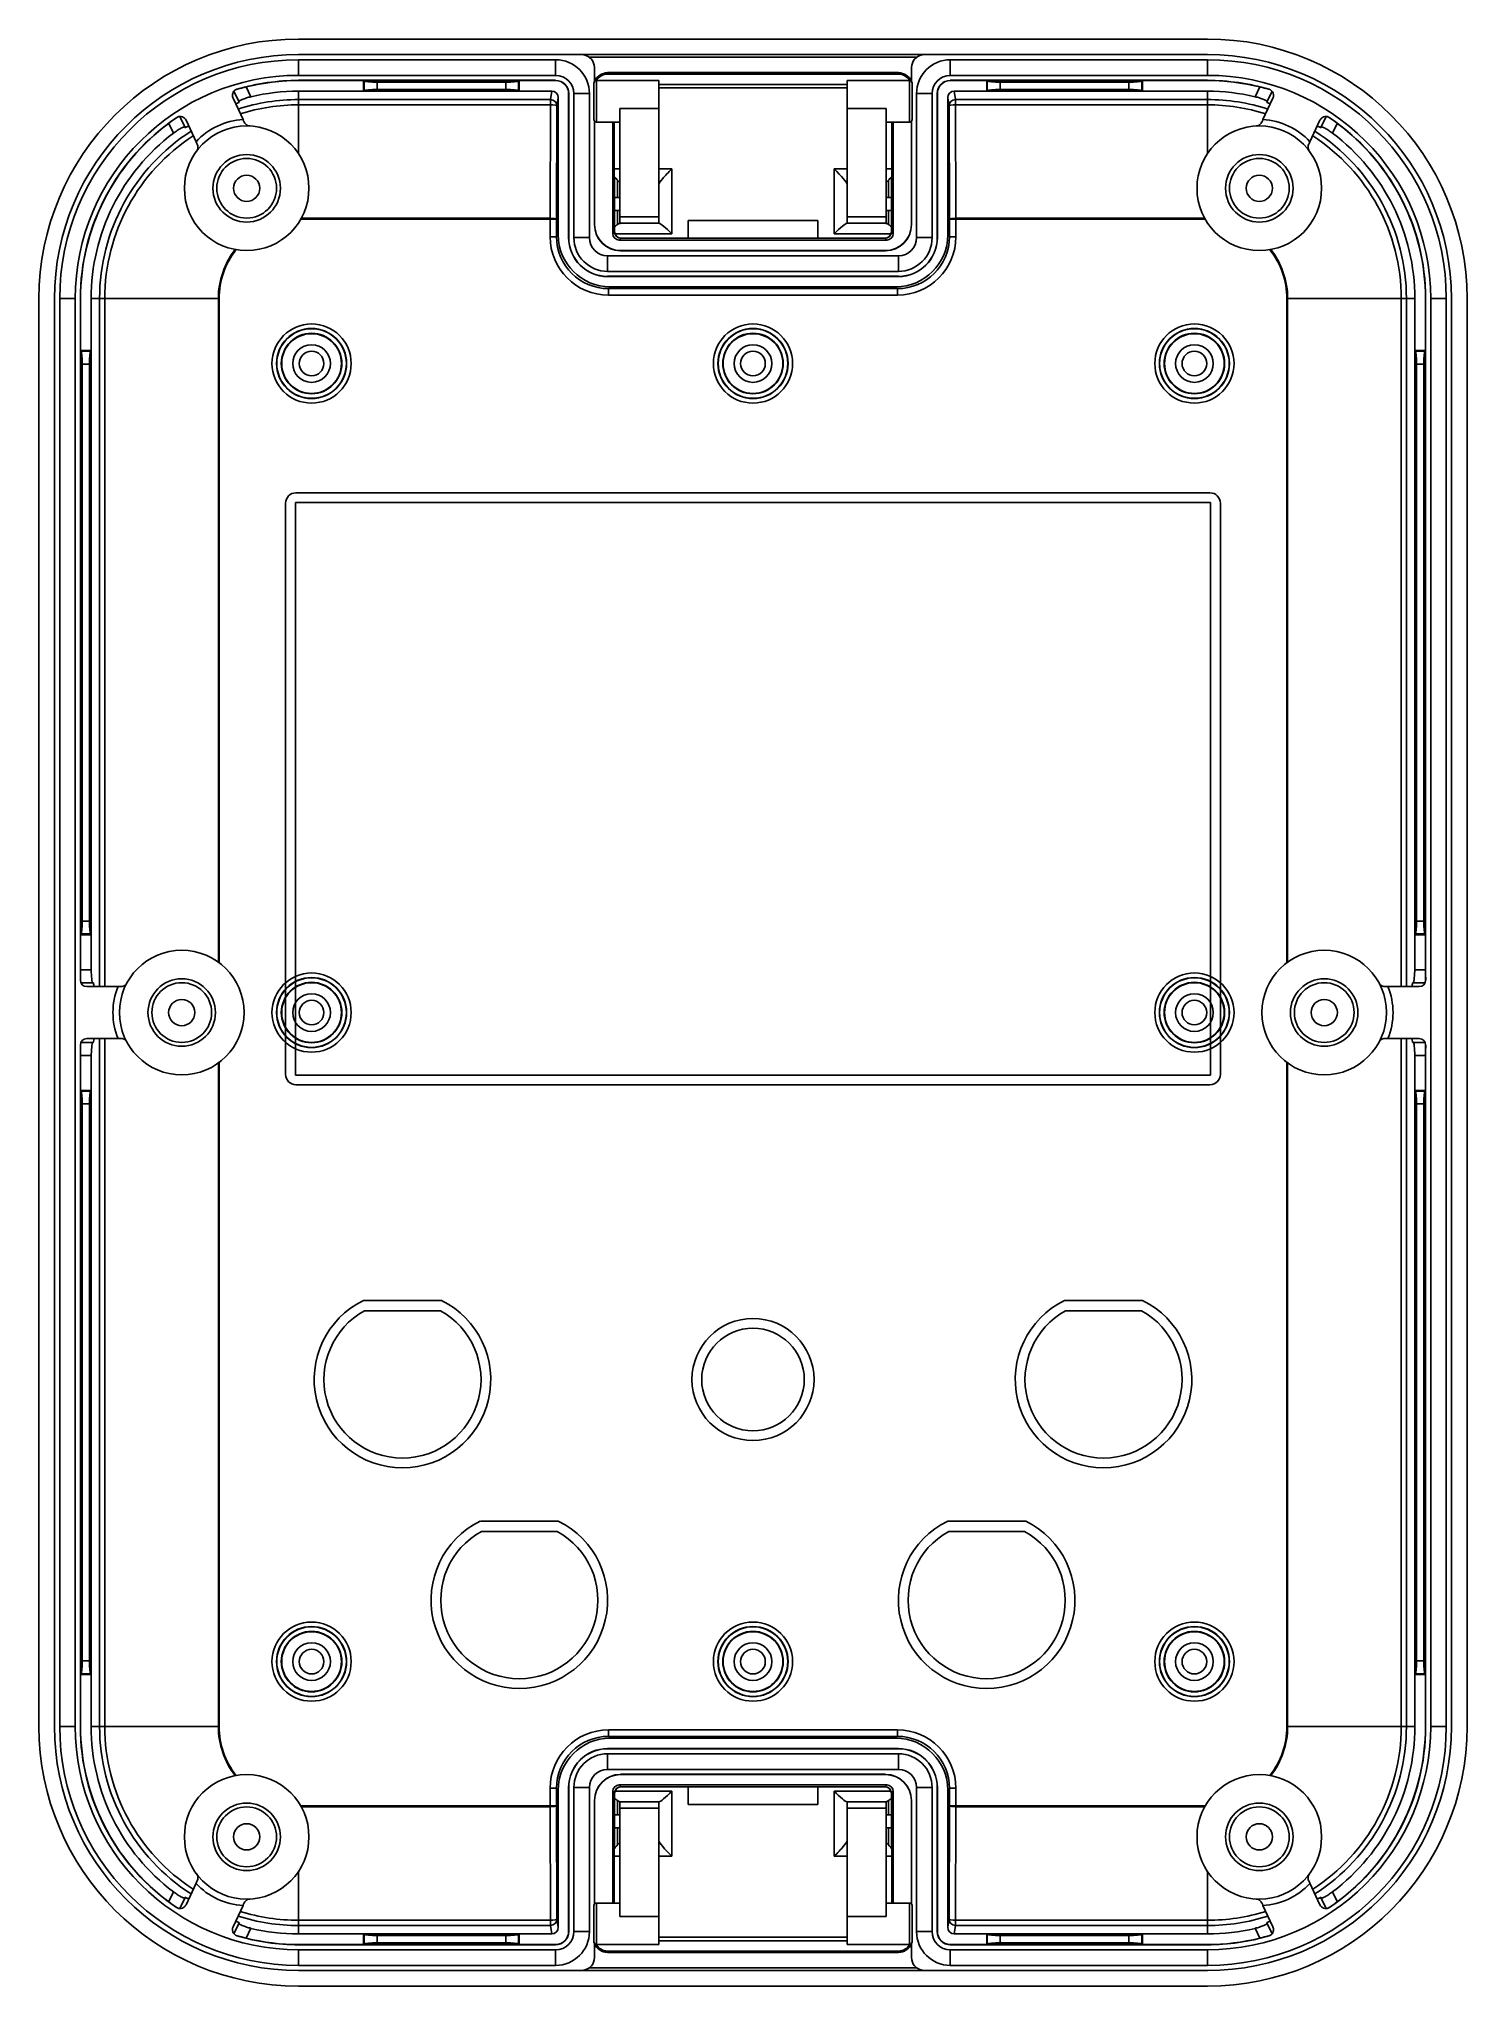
# Model space of a CAD drawing. Header units: millimetres. Extents: x 75 to 185, y 40 to 190.
import ezdxf

# ---------------------------------------------------------------- set-up
doc = ezdxf.new("R2010")
doc.units = ezdxf.units.MM
for name, color, linetype, lineweight, true_color in [('decoupe', 1, 'Continuous', 25, 0xff0000), ('trace_arase', 4, 'Continuous', 25, 0x00ffff), ('trace_outil', 6, 'Continuous', 25, 0xff00ff), ('Visible (ISO)', 7, 'Continuous', 25, 0xffffff), ('Visible Narrow (ISO)', 7, 'Continuous', 25, 0xffffff)]:
    doc.layers.add(name, color=color, linetype=linetype, lineweight=lineweight, true_color=true_color)

msp = doc.modelspace()

# ---------------------------------------------------------------- linework, layer by layer
at = {"layer": 'decoupe'}
for p, q in [((95.08, 155.2), (165.48, 155.2)), ((94.28, 110.4), (94.28, 154.4)), ((166.28, 154.4), (166.28, 110.4)), ((165.48, 109.6), (95.08, 109.6)), ((100.28, 92.99), (106.29, 92.99)), ((154.28, 92.99), (160.29, 92.99)), ((109.28, 75.99), (115.29, 75.99)), ((145.28, 75.99), (151.29, 75.99))]:
    msp.add_line(p, q, dxfattribs=at)
msp.add_circle((130.28, 86.89), 4.7, dxfattribs=at)
for centre, radius, start, end in [((95.08, 154.4), 0.8, 90, 180), ((165.48, 154.4), 0.8, 0, 90), ((95.08, 110.4), 0.8, 180, 270), ((165.48, 110.4), 0.8, 270, 360), ((103.28, 86.89), 6.8, 116.2259, 63.7741), ((157.28, 86.89), 6.8, 116.2259, 63.7741), ((112.28, 69.89), 6.8, 116.2259, 63.7741), ((148.28, 69.89), 6.8, 116.2259, 63.7741)]:
    msp.add_arc(centre, radius, start, end, dxfattribs=at)
at = {"layer": 'trace_arase'}
for centre in [(96.28, 115.16), (164.28, 115.16)]:
    msp.add_circle(centre, 3.05, dxfattribs=at)
at = {"layer": 'trace_outil'}
for p, q in [((165.53, 154.45), (95.03, 154.45)), ((95.03, 154.45), (95.03, 110.35)), ((165.53, 110.35), (165.53, 154.45)), ((95.03, 110.35), (165.53, 110.35)), ((100.36, 92.19), (106.2, 92.19)), ((154.36, 92.19), (160.2, 92.19)), ((109.36, 75.19), (115.2, 75.19)), ((145.36, 75.19), (151.2, 75.19))]:
    msp.add_line(p, q, dxfattribs=at)
msp.add_circle((130.28, 86.89), 3.95, dxfattribs=at)
for centre in [(103.28, 86.89), (157.28, 86.89), (112.28, 69.89), (148.28, 69.89)]:
    msp.add_arc(centre, 6.05, 118.8325, 61.1675, dxfattribs=at)
at = {"layer": 'Visible (ISO)'}
for p, q in [((165.28, 190.16), (95.28, 190.16)), ((95.28, 188.96), (165.28, 188.96)), ((142.9, 188.76), (117.66, 188.76)), ((141.48, 187.57), (119.08, 187.57)), ((90.3, 186.15), (90.68, 185.35)), ((100.28, 186.96), (95.28, 186.96)), ((100.28, 186.14), (95.28, 186.14)), ((100.28, 186.14), (100.28, 186.96)), ((112.28, 186.96), (100.28, 186.96)), ((100.28, 186.96), (100.33, 186.91)), ((100.28, 186.14), (100.33, 186.19)), ((112.28, 186.14), (100.28, 186.14)), ((101.33, 186.83), (111.23, 186.83)), ((111.23, 186.27), (101.33, 186.27)), ((112.28, 186.96), (112.23, 186.91)), ((112.28, 186.14), (112.23, 186.19)), ((115.08, 186.96), (112.28, 186.96)), ((112.28, 186.96), (112.28, 186.14)), ((114.78, 186.14), (112.28, 186.14)), ((118.03, 183.96), (118.03, 186.76)), ((118.23, 186.96), (123.03, 186.96)), ((141.48, 187.46), (119.08, 187.46)), ((123.03, 184.81), (123.03, 186.96)), ((123.03, 186.66), (137.53, 186.66)), ((123.03, 186.4), (137.53, 186.4)), ((137.53, 186.96), (137.53, 184.81)), ((137.53, 186.96), (142.33, 186.96)), ((142.53, 186.76), (142.53, 183.96)), ((148.28, 186.96), (145.48, 186.96)), ((148.28, 186.14), (145.78, 186.14)), ((160.28, 186.96), (148.28, 186.96)), ((148.28, 186.96), (148.33, 186.91)), ((148.28, 186.14), (148.28, 186.96)), ((148.28, 186.14), (148.33, 186.19)), ((160.28, 186.14), (148.28, 186.14)), ((149.33, 186.83), (159.23, 186.83)), ((159.23, 186.27), (149.33, 186.27)), ((160.28, 186.96), (160.23, 186.91)), ((160.28, 186.14), (160.23, 186.19)), ((165.28, 186.96), (160.28, 186.96)), ((160.28, 186.96), (160.28, 186.14)), ((165.28, 186.14), (160.28, 186.14)), ((169.88, 185.35), (170.26, 186.15)), ((115.28, 185.64), (115.28, 175.06)), ((116.08, 174.86), (116.08, 185.96)), ((120.03, 176.46), (120.03, 184.81)), ((123.03, 184.81), (120.03, 184.81)), ((123.03, 176.46), (123.03, 184.81)), ((137.53, 176.46), (137.53, 184.81)), ((140.53, 184.81), (137.53, 184.81)), ((140.53, 176.46), (140.53, 184.81)), ((144.48, 185.96), (144.48, 174.86)), ((145.28, 175.06), (145.28, 185.64)), ((86.52, 183.39), (86.14, 184.19)), ((118.08, 183.83), (118.08, 175.86)), ((118.23, 183.76), (120.03, 183.76)), ((119.48, 175.16), (119.48, 183.76)), ((119.62, 175.31), (119.59, 183.76)), ((140.53, 183.76), (142.33, 183.76)), ((140.97, 183.76), (140.94, 175.31)), ((141.08, 183.76), (141.08, 175.16)), ((142.48, 175.86), (142.48, 183.83)), ((174.42, 184.19), (174.05, 183.39)), ((119.84, 179.28), (119.84, 177.96)), ((140.72, 179.28), (140.72, 177.96)), ((119.61, 177.96), (119.84, 177.96)), ((120.03, 177.96), (119.84, 177.96)), ((140.72, 177.96), (140.53, 177.96)), ((140.72, 177.96), (140.95, 177.96)), ((119.84, 176.96), (119.62, 176.96)), ((119.84, 175.88), (119.84, 176.96)), ((119.84, 176.96), (120.03, 176.96)), ((120.03, 175.96), (120.03, 176.46)), ((120.03, 175.96), (123.03, 175.96)), ((123.03, 176.46), (123.03, 175.96)), ((123.03, 175.96), (123.05, 175.96)), ((125.28, 174.81), (125.28, 176.17)), ((125.28, 176.17), (135.28, 176.17)), ((135.28, 176.17), (135.28, 174.81)), ((137.51, 175.96), (137.53, 175.96)), ((137.53, 175.96), (137.53, 176.46)), ((137.53, 175.96), (140.53, 175.96)), ((140.53, 176.96), (140.72, 176.96)), ((140.53, 176.46), (140.53, 175.96)), ((140.95, 176.96), (140.72, 176.96)), ((140.72, 175.88), (140.72, 176.96)), ((140.58, 174.66), (119.98, 174.66)), ((140.44, 174.81), (120.13, 174.81)), ((120.08, 173.86), (140.48, 173.86)), ((141.48, 171.86), (119.08, 171.86)), ((119.28, 171.06), (141.28, 171.06)), ((75.28, 170.16), (75.28, 60.16)), ((76.48, 60.16), (76.48, 170.16)), ((78.48, 170.16), (78.48, 166.16)), ((79.31, 170.16), (79.31, 166.16)), ((181.26, 170.16), (181.26, 166.16)), ((182.08, 166.16), (182.08, 170.16)), ((184.08, 170.16), (184.08, 60.16)), ((185.28, 170.16), (185.28, 60.16)), ((78.48, 166.16), (79.31, 166.16)), ((78.48, 166.16), (78.53, 166.11)), ((78.48, 166.16), (78.48, 121.16)), ((78.61, 122.21), (78.61, 165.12)), ((79.17, 165.12), (79.17, 122.21)), ((79.31, 166.16), (79.25, 166.11)), ((79.31, 166.16), (79.31, 121.16)), ((181.26, 166.16), (181.26, 121.16)), ((181.26, 166.16), (181.31, 166.11)), ((181.26, 166.16), (182.08, 166.16)), ((181.39, 122.21), (181.39, 165.12)), ((181.95, 165.12), (181.95, 122.21)), ((182.08, 166.16), (182.03, 166.11)), ((182.08, 121.16), (182.08, 166.16)), ((78.48, 121.16), (78.53, 121.22)), ((78.48, 121.16), (78.48, 118.46)), ((79.31, 121.16), (78.48, 121.16)), ((79.31, 121.16), (79.25, 121.22)), ((79.31, 121.16), (79.31, 118.46)), ((181.26, 121.16), (181.31, 121.22)), ((182.08, 121.16), (181.26, 121.16)), ((181.26, 121.16), (181.26, 118.46)), ((182.08, 121.16), (182.03, 121.22)), ((182.08, 118.46), (182.08, 121.16)), ((78.51, 117.46), (79.42, 117.46)), ((79.42, 117.46), (79.46, 117.46)), ((181.1, 117.46), (181.14, 117.46)), ((181.14, 117.46), (182.05, 117.46)), ((79.42, 112.86), (78.51, 112.86)), ((79.46, 112.86), (79.42, 112.86)), ((181.14, 112.86), (181.1, 112.86)), ((182.05, 112.86), (181.14, 112.86)), ((78.48, 111.86), (78.48, 109.16)), ((79.31, 111.86), (79.31, 109.16)), ((181.26, 111.86), (181.26, 109.16)), ((182.08, 109.16), (182.08, 111.86)), ((78.48, 109.16), (78.53, 109.11)), ((78.48, 109.16), (78.48, 64.16)), ((78.48, 109.16), (79.31, 109.16)), ((78.61, 65.21), (78.61, 108.12)), ((79.17, 108.12), (79.17, 65.21)), ((79.31, 109.16), (79.25, 109.11)), ((79.31, 109.16), (79.31, 64.16)), ((181.26, 109.16), (181.26, 64.16)), ((181.26, 109.16), (181.31, 109.11)), ((181.26, 109.16), (182.08, 109.16)), ((181.39, 65.21), (181.39, 108.12)), ((181.95, 108.12), (181.95, 65.21)), ((182.08, 109.16), (182.03, 109.11)), ((182.08, 64.16), (182.08, 109.16)), ((78.48, 64.16), (78.53, 64.22)), ((78.48, 64.16), (78.48, 60.16)), ((79.31, 64.16), (78.48, 64.16)), ((79.31, 64.16), (79.25, 64.22)), ((79.31, 64.16), (79.31, 60.16)), ((181.26, 64.16), (181.31, 64.22)), ((182.08, 64.16), (181.26, 64.16)), ((181.26, 64.16), (181.26, 60.16)), ((182.08, 64.16), (182.03, 64.22)), ((182.08, 60.16), (182.08, 64.16)), ((119.28, 59.26), (141.28, 59.26)), ((119.08, 58.46), (141.48, 58.46)), ((119.98, 55.66), (140.58, 55.66)), ((140.48, 56.46), (120.08, 56.46)), ((120.13, 55.52), (140.44, 55.52)), ((125.28, 54.16), (125.28, 55.52)), ((135.28, 55.52), (135.28, 54.16)), ((115.28, 44.69), (115.28, 55.27)), ((116.08, 44.36), (116.08, 55.46)), ((118.08, 54.46), (118.08, 46.5)), ((119.48, 46.56), (119.48, 55.17)), ((119.59, 46.56), (119.62, 55.02)), ((119.84, 54.45), (119.84, 53.36)), ((123.03, 54.36), (120.03, 54.36)), ((120.03, 53.86), (120.03, 54.36)), ((123.05, 54.36), (123.03, 54.36)), ((123.03, 54.36), (123.03, 53.86)), ((135.28, 54.16), (125.28, 54.16)), ((137.53, 54.36), (137.51, 54.36)), ((140.53, 54.36), (137.53, 54.36)), ((137.53, 53.86), (137.53, 54.36)), ((140.53, 54.36), (140.53, 53.86)), ((140.72, 54.45), (140.72, 53.36)), ((140.94, 55.02), (140.97, 46.56)), ((141.08, 55.17), (141.08, 46.56)), ((142.48, 46.5), (142.48, 54.46)), ((144.48, 55.46), (144.48, 44.36)), ((145.28, 55.27), (145.28, 44.69)), ((119.62, 53.36), (119.84, 53.36)), ((120.03, 53.36), (119.84, 53.36)), ((120.03, 53.86), (120.03, 45.52)), ((123.03, 53.86), (123.03, 45.52)), ((137.53, 53.86), (137.53, 45.52)), ((140.53, 53.86), (140.53, 45.52)), ((140.72, 53.36), (140.53, 53.36)), ((140.72, 53.36), (140.95, 53.36)), ((119.84, 52.36), (119.61, 52.36)), ((119.84, 52.36), (120.03, 52.36)), ((119.84, 51.05), (119.84, 52.36)), ((140.53, 52.36), (140.72, 52.36)), ((140.72, 51.05), (140.72, 52.36)), ((140.95, 52.36), (140.72, 52.36)), ((86.14, 46.14), (86.52, 46.94)), ((120.03, 46.56), (118.23, 46.56)), ((142.33, 46.56), (140.53, 46.56)), ((174.05, 46.94), (174.42, 46.14)), ((118.03, 43.56), (118.03, 46.36)), ((120.03, 45.52), (123.03, 45.52)), ((123.03, 43.36), (123.03, 45.52)), ((137.53, 45.52), (140.53, 45.52)), ((137.53, 45.52), (137.53, 43.36)), ((142.53, 46.36), (142.53, 43.56)), ((90.68, 44.98), (90.3, 44.18)), ((100.28, 44.19), (95.28, 44.19)), ((112.28, 44.19), (100.28, 44.19)), ((100.28, 44.19), (100.33, 44.14)), ((100.28, 43.36), (100.28, 44.19)), ((101.33, 44.06), (111.23, 44.06)), ((112.28, 44.19), (112.23, 44.14)), ((112.28, 44.19), (112.28, 43.36)), ((114.78, 44.19), (112.28, 44.19)), ((137.53, 43.93), (123.03, 43.93)), ((137.53, 43.66), (123.03, 43.66)), ((148.28, 44.19), (145.78, 44.19)), ((160.28, 44.19), (148.28, 44.19)), ((148.28, 44.19), (148.33, 44.14)), ((148.28, 43.36), (148.28, 44.19)), ((149.33, 44.06), (159.23, 44.06)), ((160.28, 44.19), (160.23, 44.14)), ((160.28, 44.19), (160.28, 43.36)), ((165.28, 44.19), (160.28, 44.19)), ((170.26, 44.18), (169.88, 44.98)), ((95.28, 43.36), (100.28, 43.36)), ((100.28, 43.36), (100.33, 43.42)), ((100.28, 43.36), (112.28, 43.36)), ((111.23, 43.5), (101.33, 43.5)), ((112.28, 43.36), (112.23, 43.42)), ((112.28, 43.36), (115.08, 43.36)), ((123.03, 43.36), (118.23, 43.36)), ((119.08, 42.86), (141.48, 42.86)), ((119.08, 42.76), (141.48, 42.76)), ((142.33, 43.36), (137.53, 43.36)), ((145.48, 43.36), (148.28, 43.36)), ((148.28, 43.36), (148.33, 43.42)), ((148.28, 43.36), (160.28, 43.36)), ((159.23, 43.5), (149.33, 43.5)), ((160.28, 43.36), (160.23, 43.42)), ((160.28, 43.36), (165.28, 43.36)), ((165.28, 41.36), (95.28, 41.36)), ((117.66, 41.57), (142.9, 41.57)), ((165.28, 40.16), (95.28, 40.16))]:
    msp.add_line(p, q, dxfattribs=at)
at = {"layer": 'Visible (ISO)', "color": 5, "true_color": 0x0000ff}
for p, q in [((95.28, 188.56), (115.08, 188.56)), ((118.07, 187.96), (118.07, 186.88)), ((142.49, 186.88), (142.49, 187.96)), ((145.48, 188.56), (165.28, 188.56)), ((115.08, 187.36), (95.28, 187.36)), ((115.08, 186.98), (95.28, 186.98)), ((165.28, 187.36), (145.48, 187.36)), ((165.28, 186.98), (145.48, 186.98)), ((91, 183.96), (90.23, 185.6)), ((116.09, 174.86), (116.09, 185.96)), ((116.48, 174.86), (116.48, 185.96)), ((117.68, 185.96), (117.68, 174.86)), ((142.88, 174.86), (142.88, 185.96)), ((144.08, 185.96), (144.08, 174.86)), ((144.47, 185.96), (144.47, 174.86)), ((170.33, 185.6), (169.56, 183.96)), ((86.61, 183.9), (87.38, 182.25)), ((118.07, 183.85), (118.07, 175.86)), ((142.49, 175.86), (142.49, 183.85)), ((173.18, 182.25), (173.95, 183.9)), ((119.08, 173.46), (141.48, 173.46)), ((120.08, 173.85), (140.48, 173.85)), ((141.48, 172.26), (119.08, 172.26)), ((141.48, 171.88), (119.08, 171.88)), ((76.88, 60.16), (76.88, 170.16)), ((78.08, 170.16), (78.08, 60.16)), ((78.47, 170.16), (78.47, 117.66)), ((182.09, 117.66), (182.09, 170.16)), ((182.48, 60.16), (182.48, 170.16)), ((183.68, 170.16), (183.68, 60.16)), ((81.37, 117.16), (78.97, 117.16)), ((181.59, 117.16), (179.19, 117.16)), ((78.47, 112.66), (78.47, 60.16)), ((78.97, 113.16), (81.37, 113.16)), ((179.19, 113.16), (181.59, 113.16)), ((182.09, 60.16), (182.09, 112.66)), ((119.08, 58.45), (141.48, 58.45)), ((119.08, 58.06), (141.48, 58.06)), ((141.48, 56.86), (119.08, 56.86)), ((140.48, 56.48), (120.08, 56.48)), ((116.09, 44.36), (116.09, 55.46)), ((116.48, 44.36), (116.48, 55.46)), ((117.68, 55.46), (117.68, 44.36)), ((118.07, 54.46), (118.07, 46.48)), ((142.49, 46.48), (142.49, 54.46)), ((142.88, 44.36), (142.88, 55.46)), ((144.08, 55.46), (144.08, 44.36)), ((144.47, 55.46), (144.47, 44.36)), ((87.38, 48.08), (86.61, 46.43)), ((173.95, 46.43), (173.18, 48.08)), ((90.23, 44.73), (91, 46.37)), ((169.56, 46.37), (170.33, 44.73)), ((95.28, 43.35), (115.08, 43.35)), ((95.28, 42.96), (115.08, 42.96)), ((118.07, 43.45), (118.07, 42.36)), ((142.49, 42.36), (142.49, 43.45)), ((145.48, 43.35), (165.28, 43.35)), ((145.48, 42.96), (165.28, 42.96)), ((115.08, 41.76), (95.28, 41.76)), ((165.28, 41.76), (145.48, 41.76))]:
    msp.add_line(p, q, dxfattribs=at)
for centre, radius in [((91.28, 178.66), 4.8), ((169.28, 178.66), 4.8), ((91.28, 178.66), 2.6), ((169.28, 178.66), 2.6), ((86.28, 115.16), 4.8), ((174.28, 115.16), 4.8), ((86.28, 115.16), 2.6), ((174.28, 115.16), 2.6), ((91.28, 51.66), 4.8), ((169.28, 51.66), 4.8), ((91.28, 51.66), 2.6), ((169.28, 51.66), 2.6)]:
    msp.add_circle(centre, radius, dxfattribs=at)
at = {"layer": 'Visible (ISO)'}
for centre, radius in [((91.28, 178.66), 2.3), ((169.28, 178.66), 2.3), ((91.28, 178.66), 1.01), ((169.28, 178.66), 1.01), ((96.28, 165.16), 3.05), ((130.28, 165.16), 3.05), ((164.28, 165.16), 3.05), ((96.28, 165.16), 2.3), ((96.28, 165.16), 1.45), ((130.28, 165.16), 2.3), ((130.28, 165.16), 1.45), ((164.28, 165.16), 2.3), ((164.28, 165.16), 1.45), ((96.28, 165.16), 0.95), ((130.28, 165.16), 0.95), ((164.28, 165.16), 0.95), ((86.28, 115.16), 2.3), ((96.28, 115.16), 3.05), ((96.28, 115.16), 2.3), ((164.28, 115.16), 3.05), ((164.28, 115.16), 2.3), ((174.28, 115.16), 2.3), ((86.28, 115.16), 1.01), ((96.28, 115.16), 1.45), ((96.28, 115.16), 0.95), ((164.28, 115.16), 1.45), ((164.28, 115.16), 0.95), ((174.28, 115.16), 1.01), ((96.28, 65.16), 3.05), ((130.28, 65.16), 3.05), ((164.28, 65.16), 3.05), ((96.28, 65.16), 2.3), ((96.28, 65.16), 1.45), ((96.28, 65.16), 0.95), ((130.28, 65.16), 2.3), ((130.28, 65.16), 1.45), ((130.28, 65.16), 0.95), ((164.28, 65.16), 2.3), ((164.28, 65.16), 1.45), ((164.28, 65.16), 0.95), ((91.28, 51.66), 2.3), ((91.28, 51.66), 1.01), ((169.28, 51.66), 2.3), ((169.28, 51.66), 1.01)]:
    msp.add_circle(centre, radius, dxfattribs=at)
for centre, radius, start, end in [((95.28, 170.16), 20, 90, 180), ((165.28, 170.16), 20, 0, 90), ((95.28, 170.16), 18.8, 90, 180), ((119.08, 186.46), 1.1, 90, 157.0325), ((141.48, 186.46), 1.1, 22.9675, 90), ((165.28, 170.16), 18.8, 0, 90), ((95.28, 170.16), 16.8, 90, 103.8729), ((95.28, 170.16), 15.98, 90, 103.2798), ((115.08, 185.96), 1, 0, 90), ((118.23, 186.76), 0.2, 90, 180), ((119.08, 186.46), 1, 90, 150.0446), ((141.48, 186.46), 1, 29.9554, 90), ((142.33, 186.76), 0.2, 0, 90), ((145.48, 185.96), 1, 90, 180), ((165.28, 170.16), 16.8, 76.1271, 90), ((165.28, 170.16), 15.98, 76.7202, 90), ((95.28, 170.16), 16.8, 126.5293, 180), ((118.23, 183.96), 0.2, 180, 270), ((142.33, 183.96), 0.2, 270, 0), ((165.28, 170.16), 16.8, 0, 53.4707), ((95.28, 170.16), 15.98, 127.1224, 180), ((165.28, 170.16), 15.98, 0, 52.8776), ((120.08, 175.86), 2, 180, 270), ((140.48, 175.86), 2, 270, 0), ((119.08, 174.86), 3, 180, 270), ((141.48, 174.86), 3, 270, 0), ((95.28, 60.16), 20, 180, 270), ((95.28, 60.16), 18.8, 180, 270), ((95.28, 60.16), 16.8, 180, 233.4707), ((95.28, 60.16), 15.98, 180, 232.8776), ((165.28, 60.16), 20, 270, 0), ((165.28, 60.16), 18.8, 270, 0), ((165.28, 60.16), 15.98, 307.1224, 0), ((165.28, 60.16), 16.8, 306.5293, 0), ((119.08, 55.46), 3, 90, 180), ((141.48, 55.46), 3, 0, 90), ((120.08, 54.46), 2, 90, 180), ((140.48, 54.46), 2, 0, 90), ((118.23, 46.36), 0.2, 90, 180), ((142.33, 46.36), 0.2, 0, 90), ((95.28, 60.16), 16.8, 256.1271, 270), ((95.28, 60.16), 15.98, 256.7202, 270), ((115.08, 44.36), 1, 270, 0), ((118.23, 43.56), 0.2, 180, 270), ((142.33, 43.56), 0.2, 270, 0), ((145.48, 44.36), 1, 180, 270), ((165.28, 60.16), 15.98, 270, 283.2798), ((165.28, 60.16), 16.8, 270, 283.8729), ((119.08, 43.86), 1.1, 202.9675, 270), ((119.08, 43.86), 1, 209.9554, 270), ((141.48, 43.86), 1.1, 270, 337.0325), ((141.48, 43.86), 1, 270, 330.0446)]:
    msp.add_arc(centre, radius, start, end, dxfattribs=at)
at = {"layer": 'Visible (ISO)', "color": 5, "true_color": 0x0000ff}
for centre, radius, start, end in [((95.28, 170.16), 18.4, 90, 180), ((115.08, 185.96), 2.6, 0, 90), ((117.08, 187.96), 0.986, 0, 80.3326), ((143.48, 187.96), 0.986, 99.6674, 180), ((145.48, 185.96), 2.6, 90, 180), ((165.28, 170.16), 18.4, 0, 90), ((95.28, 170.16), 17.2, 90, 180), ((95.28, 170.16), 16.81, 90, 106.3866), ((115.08, 185.96), 1.4, 0, 90), ((115.08, 185.96), 1.01, 0, 90), ((145.48, 185.96), 1.4, 90, 180), ((145.48, 185.96), 1.01, 90, 180), ((165.28, 170.16), 17.2, 0, 90), ((165.28, 170.16), 16.81, 73.6134, 90), ((95.28, 170.16), 16.81, 124.0157, 180), ((165.28, 170.16), 16.81, 0, 55.9843), ((120.08, 175.86), 2.01, 180, 270), ((140.48, 175.86), 2.01, 270, 0), ((119.08, 174.86), 2.99, 180, 270), ((119.08, 174.86), 2.6, 180, 270), ((119.08, 174.86), 1.4, 180, 270), ((141.48, 174.86), 2.99, 270, 0), ((141.48, 174.86), 2.6, 270, 0), ((141.48, 174.86), 1.4, 270, 0), ((95.28, 60.16), 18.4, 180, 270), ((95.28, 60.16), 17.2, 180, 270), ((95.28, 60.16), 16.81, 180, 235.9843), ((165.28, 60.16), 17.2, 270, 0), ((165.28, 60.16), 18.4, 270, 0), ((165.28, 60.16), 16.81, 304.0157, 0), ((119.08, 55.46), 2.99, 90, 180), ((119.08, 55.46), 2.6, 90, 180), ((141.48, 55.46), 2.99, 0, 90), ((141.48, 55.46), 2.6, 0, 90), ((119.08, 55.46), 1.4, 90, 180), ((120.08, 54.46), 2.01, 90, 180), ((140.48, 54.46), 2.01, 0, 90), ((141.48, 55.46), 1.4, 0, 90), ((95.28, 60.16), 16.81, 253.6134, 270), ((115.08, 44.36), 1.01, 270, 0), ((115.08, 44.36), 1.4, 270, 0), ((115.08, 44.36), 2.6, 270, 0), ((145.48, 44.36), 2.6, 180, 270), ((145.48, 44.36), 1.4, 180, 270), ((145.48, 44.36), 1.01, 180, 270), ((165.28, 60.16), 16.81, 270, 286.3866), ((117.08, 42.36), 0.986, 279.6674, 0), ((143.48, 42.36), 0.986, 180, 260.3326)]:
    msp.add_arc(centre, radius, start, end, dxfattribs=at)
at = {"layer": 'Visible (ISO)'}
for centre, major_axis, ratio, start_param, end_param in [((101.33, 186.92), (-1, 0), 0.087489, 0.087266, 1.570796), ((101.33, 186.18), (1, 0), 0.087489, 1.570796, 3.054326), ((111.23, 186.92), (-1, 0), 0.087489, 1.570796, 3.054326), ((111.23, 186.18), (1, 0), 0.087489, 0.087266, 1.570796), ((114.78, 185.64), (0.078, 0.497), 0.993734, 4.869178, 6.438047), ((145.78, 185.64), (-0.078, 0.497), 0.993734, 6.128324, 7.697193), ((149.33, 186.92), (-1, 0), 0.087489, 0.087266, 1.570796), ((149.33, 186.18), (1, 0), 0.087489, 1.570796, 3.054326), ((159.23, 186.92), (-1, 0), 0.087489, 1.570796, 3.054326), ((159.23, 186.18), (1, 0), 0.087489, 0.087266, 1.570796), ((124.03, 179.96), (-0.995, -0.995), 0.09902, 4.613691, 6.184488), ((136.53, 179.96), (0.995, -0.995), 0.09902, 0.098698, 1.669494), ((119.03, 179.96), (0.995, -0.995), 0.09902, 0.721704, 1.055091), ((141.53, 179.96), (-0.995, -0.995), 0.09902, 5.228095, 5.561481), ((119.03, 174.96), (0.995, 0.995), 0.09902, 0.524309, 0.841114), ((124.03, 174.96), (-0.995, 0.995), 0.09902, 4.811087, 6.184488), ((136.53, 174.96), (0.995, 0.995), 0.09902, 0.098698, 1.472099), ((141.53, 174.96), (-0.995, 0.995), 0.09902, 5.442071, 5.758877), ((119.28, 175.07), (-2.83, -2.83), 0.999695, 5.497939, 7.068431), ((119.98, 175.17), (-0.354, -0.354), 0.999695, 5.497939, 7.068431), ((140.58, 175.17), (0.354, -0.354), 0.999695, 5.497939, 7.068431), ((141.28, 175.07), (2.83, -2.83), 0.999695, 5.497939, 7.068431), ((78.52, 165.12), (0, -1), 0.087489, 1.570796, 3.054326), ((79.26, 165.12), (0, 1), 0.087489, 0.087266, 1.570796), ((181.3, 165.12), (0, -1), 0.087489, 1.570796, 3.054326), ((182.04, 165.12), (0, 1), 0.087489, 0.087266, 1.570796), ((78.52, 122.21), (0, -1), 0.087489, 0.087266, 1.570796), ((79.26, 122.21), (0, 1), 0.087489, 1.570796, 3.054326), ((181.3, 122.21), (0, -1), 0.087489, 0.087266, 1.570796), ((182.04, 122.21), (0, 1), 0.087489, 1.570796, 3.054326), ((78.45, 118.46), (0, -1), 0.034921, 0.643501, 1.570796), ((79.42, 118.46), (0, 1), 0.111111, 1.570796, 3.141593), ((79.46, 116.96), (0, 0.5), 0.111111, 5.123906, 6.283185), ((181.1, 116.96), (0, -0.5), 0.111111, 3.141593, 4.300872), ((181.14, 118.46), (0, -1), 0.111111, 0, 1.570796), ((182.12, 118.46), (0, 1), 0.034921, 1.570796, 2.498092), ((78.45, 111.86), (0, -1), 0.034921, 1.570796, 2.498092), ((79.42, 111.86), (0, 1), 0.111111, 0, 1.570796), ((79.46, 113.36), (0, 0.5), 0.111111, 3.141593, 4.300872), ((181.1, 113.36), (0, -0.5), 0.111111, 5.123906, 6.283185), ((181.14, 111.86), (0, -1), 0.111111, 1.570796, 3.141593), ((182.12, 111.86), (0, 1), 0.034921, 0.643501, 1.570796), ((78.52, 108.12), (0, -1), 0.087489, 1.570796, 3.054326), ((79.26, 108.12), (0, 1), 0.087489, 0.087266, 1.570796), ((181.3, 108.12), (0, -1), 0.087489, 1.570796, 3.054326), ((182.04, 108.12), (0, 1), 0.087489, 0.087266, 1.570796), ((78.52, 65.21), (0, -1), 0.087489, 0.087266, 1.570796), ((79.26, 65.21), (0, 1), 0.087489, 1.570796, 3.054326), ((181.3, 65.21), (0, -1), 0.087489, 0.087266, 1.570796), ((182.04, 65.21), (0, 1), 0.087489, 1.570796, 3.054326), ((119.28, 55.26), (-2.83, 2.83), 0.999695, 5.497939, 7.068431), ((141.28, 55.26), (2.83, 2.83), 0.999695, 5.497939, 7.068431), ((119.98, 55.16), (-0.354, 0.354), 0.999695, 5.497939, 7.068431), ((140.58, 55.16), (0.354, 0.354), 0.999695, 5.497939, 7.068431), ((119.03, 55.36), (0.995, -0.995), 0.09902, 5.442071, 5.758877), ((124.03, 55.36), (-0.995, -0.995), 0.09902, 0.098698, 1.472099), ((136.53, 55.36), (0.995, -0.995), 0.09902, 4.811087, 6.184488), ((141.53, 55.36), (-0.995, -0.995), 0.09902, 0.524309, 0.841114), ((119.03, 50.36), (0.995, 0.995), 0.09902, 5.228095, 5.561481), ((124.03, 50.36), (-0.995, 0.995), 0.09902, 0.098698, 1.669494), ((136.53, 50.36), (0.995, 0.995), 0.09902, 4.613691, 6.184488), ((141.53, 50.36), (-0.995, 0.995), 0.09902, 0.721704, 1.055091), ((101.33, 44.15), (-1, 0), 0.087489, 0.087266, 1.570796), ((111.23, 44.15), (-1, 0), 0.087489, 1.570796, 3.054326), ((114.78, 44.69), (0.078, -0.497), 0.993734, 6.128324, 7.697193), ((145.78, 44.69), (-0.078, -0.497), 0.993734, 4.869178, 6.438047), ((149.33, 44.15), (-1, 0), 0.087489, 0.087266, 1.570796), ((159.23, 44.15), (-1, 0), 0.087489, 1.570796, 3.054326), ((101.33, 43.41), (1, 0), 0.087489, 1.570796, 3.054326), ((111.23, 43.41), (1, 0), 0.087489, 0.087266, 1.570796), ((149.33, 43.41), (1, 0), 0.087489, 1.570796, 3.054326), ((159.23, 43.41), (1, 0), 0.087489, 0.087266, 1.570796)]:
    msp.add_ellipse(centre, major_axis=major_axis, ratio=ratio, start_param=start_param, end_param=end_param, dxfattribs=at)
at = {"layer": 'Visible (ISO)', "color": 5, "true_color": 0x0000ff}
for centre, major_axis, start_param, end_param in [((78.97, 117.66), (-0.501, 0), 0, 1.570796), ((181.59, 117.66), (0.501, 0), 4.712389, 6.283185), ((78.97, 112.66), (-0.501, 0), 4.712389, 6.283185), ((181.59, 112.66), (0.501, 0), 0, 1.570796)]:
    msp.add_ellipse(centre, major_axis=major_axis, ratio=0.99863, start_param=start_param, end_param=end_param, dxfattribs=at)
for points, knots in [([(90.47, 186.27), (90.43, 186.25), (90.4, 186.23), (90.31, 186.17), (90.27, 186.12), (90.21, 186), (90.19, 185.94), (90.18, 185.83), (90.18, 185.78), (90.19, 185.69), (90.21, 185.64), (90.23, 185.6)], [0.0077029, 0.0077029, 0.0077029, 0.0077029, 0.01950696, 0.01950696, 0.03901976, 0.03901976, 0.05855716, 0.05855716, 0.07252918, 0.07252918, 0.08650382, 0.08650382, 0.08650382, 0.08650382]), ([(170.33, 185.6), (170.36, 185.66), (170.38, 185.73), (170.39, 185.86), (170.38, 185.92), (170.33, 186.04), (170.3, 186.1), (170.22, 186.18), (170.19, 186.21), (170.13, 186.25), (170.11, 186.26), (170.1, 186.27)], [0, 0, 0, 0, 0.01958545, 0.01958545, 0.03915657, 0.03915657, 0.05869917, 0.05869917, 0.07260431, 0.07260431, 0.07881326, 0.07881326, 0.07881326, 0.07881326]), ([(86.61, 183.9), (86.58, 183.96), (86.54, 184.01), (86.44, 184.1), (86.39, 184.13), (86.27, 184.18), (86.2, 184.19), (86.09, 184.19), (86.04, 184.18), (85.98, 184.16), (85.96, 184.15), (85.94, 184.14)], [0, 0, 0, 0, 0.01958545, 0.01958545, 0.03915656, 0.03915656, 0.05869916, 0.05869916, 0.0726043, 0.0726043, 0.07881326, 0.07881326, 0.07881326, 0.07881326]), ([(91.1, 183.75), (91.1, 183.75), (91.09, 183.76), (91.06, 183.82), (91.03, 183.9), (91, 183.96)], [0.2085876, 0.2085876, 0.2085876, 0.2085876, 0.21089458, 0.21089458, 0.23145545, 0.23145545, 0.23145545, 0.23145545]), ([(91.53, 183.46), (91.53, 183.46), (91.53, 183.46), (91.46, 183.46), (91.4, 183.48), (91.29, 183.53), (91.24, 183.57), (91.16, 183.65), (91.12, 183.69), (91.1, 183.75)], [-0.00043441, -0.00043441, -0.00043441, -0.00043441, 0, 0, 0.02678479, 0.02678479, 0.0517613, 0.0517613, 0.07035006, 0.07035006, 0.07035006, 0.07035006]), ([(169.03, 183.46), (169.04, 183.46), (169.04, 183.46), (169.1, 183.46), (169.16, 183.48), (169.27, 183.53), (169.33, 183.57), (169.41, 183.65), (169.44, 183.69), (169.46, 183.75)], [-0.07020864, -0.07020864, -0.07020864, -0.07020864, -0.06977777, -0.06977777, -0.04321087, -0.04321087, -0.01843754, -0.01843754, 0, 0, 0, 0]), ([(169.56, 183.96), (169.53, 183.9), (169.5, 183.82), (169.47, 183.76), (169.46, 183.75), (169.46, 183.75)], [0.07678271, 0.07678271, 0.07678271, 0.07678271, 0.09734359, 0.09734359, 0.09965056, 0.09965056, 0.09965056, 0.09965056]), ([(174.62, 184.14), (174.58, 184.16), (174.55, 184.17), (174.44, 184.19), (174.38, 184.19), (174.25, 184.17), (174.19, 184.14), (174.1, 184.08), (174.06, 184.05), (174, 183.98), (173.97, 183.94), (173.95, 183.9)], [0.0077029, 0.0077029, 0.0077029, 0.0077029, 0.01950696, 0.01950696, 0.03901976, 0.03901976, 0.05855717, 0.05855717, 0.07252918, 0.07252918, 0.08650382, 0.08650382, 0.08650382, 0.08650382]), ([(87.38, 182.25), (87.41, 182.19), (87.44, 182.12), (87.47, 182.06), (87.48, 182.05), (87.48, 182.04)], [0.07678271, 0.07678271, 0.07678271, 0.07678271, 0.09734359, 0.09734359, 0.09965056, 0.09965056, 0.09965056, 0.09965056]), ([(87.43, 181.53), (87.43, 181.53), (87.43, 181.53), (87.47, 181.58), (87.5, 181.64), (87.53, 181.76), (87.53, 181.82), (87.52, 181.94), (87.5, 181.99), (87.48, 182.04)], [-0.07020864, -0.07020864, -0.07020864, -0.07020864, -0.06977777, -0.06977777, -0.04321087, -0.04321087, -0.01843754, -0.01843754, 0, 0, 0, 0]), ([(173.13, 181.53), (173.13, 181.53), (173.13, 181.53), (173.09, 181.58), (173.07, 181.64), (173.03, 181.76), (173.03, 181.82), (173.04, 181.94), (173.06, 181.99), (173.08, 182.04)], [-0.00043441, -0.00043441, -0.00043441, -0.00043441, 0, 0, 0.02678479, 0.02678479, 0.0517613, 0.0517613, 0.07035006, 0.07035006, 0.07035006, 0.07035006]), ([(173.08, 182.04), (173.08, 182.05), (173.09, 182.06), (173.12, 182.12), (173.15, 182.19), (173.18, 182.25)], [0.2085876, 0.2085876, 0.2085876, 0.2085876, 0.21089458, 0.21089458, 0.23145545, 0.23145545, 0.23145545, 0.23145545]), ([(81.61, 117.16), (81.6, 117.16), (81.59, 117.16), (81.52, 117.16), (81.44, 117.16), (81.37, 117.16)], [0.2085876, 0.2085876, 0.2085876, 0.2085876, 0.21089458, 0.21089458, 0.23145545, 0.23145545, 0.23145545, 0.23145545]), ([(82.05, 117.43), (82.05, 117.43), (82.05, 117.43), (82.02, 117.37), (81.98, 117.32), (81.88, 117.24), (81.83, 117.21), (81.72, 117.17), (81.66, 117.16), (81.61, 117.16)], [-0.00043441, -0.00043441, -0.00043441, -0.00043441, 0, 0, 0.02678479, 0.02678479, 0.0517613, 0.0517613, 0.07035006, 0.07035006, 0.07035006, 0.07035006]), ([(178.51, 117.43), (178.51, 117.43), (178.51, 117.43), (178.54, 117.37), (178.58, 117.32), (178.68, 117.24), (178.73, 117.21), (178.85, 117.17), (178.9, 117.16), (178.95, 117.16)], [-0.07020864, -0.07020864, -0.07020864, -0.07020864, -0.06977777, -0.06977777, -0.04321087, -0.04321087, -0.01843754, -0.01843754, 0, 0, 0, 0]), ([(179.19, 117.16), (179.12, 117.16), (179.04, 117.16), (178.97, 117.16), (178.96, 117.16), (178.95, 117.16)], [0.07678271, 0.07678271, 0.07678271, 0.07678271, 0.09734359, 0.09734359, 0.09965056, 0.09965056, 0.09965056, 0.09965056]), ([(81.37, 113.16), (81.44, 113.16), (81.52, 113.16), (81.59, 113.16), (81.6, 113.16), (81.61, 113.16)], [0.07678271, 0.07678271, 0.07678271, 0.07678271, 0.09734359, 0.09734359, 0.09965056, 0.09965056, 0.09965056, 0.09965056]), ([(82.05, 112.9), (82.05, 112.9), (82.05, 112.9), (82.02, 112.96), (81.98, 113.01), (81.88, 113.09), (81.83, 113.12), (81.72, 113.16), (81.66, 113.16), (81.61, 113.16)], [-0.07020864, -0.07020864, -0.07020864, -0.07020864, -0.06977777, -0.06977777, -0.04321087, -0.04321087, -0.01843754, -0.01843754, 0, 0, 0, 0]), ([(178.51, 112.9), (178.51, 112.9), (178.51, 112.9), (178.54, 112.96), (178.58, 113.01), (178.68, 113.09), (178.73, 113.12), (178.85, 113.16), (178.9, 113.16), (178.95, 113.16)], [-0.00043441, -0.00043441, -0.00043441, -0.00043441, 0, 0, 0.02678479, 0.02678479, 0.0517613, 0.0517613, 0.07035006, 0.07035006, 0.07035006, 0.07035006]), ([(178.95, 113.16), (178.96, 113.16), (178.97, 113.16), (179.04, 113.16), (179.12, 113.16), (179.19, 113.16)], [0.2085876, 0.2085876, 0.2085876, 0.2085876, 0.21089458, 0.21089458, 0.23145545, 0.23145545, 0.23145545, 0.23145545]), ([(87.48, 48.29), (87.48, 48.28), (87.47, 48.27), (87.44, 48.21), (87.41, 48.14), (87.38, 48.08)], [0.2085876, 0.2085876, 0.2085876, 0.2085876, 0.21089458, 0.21089458, 0.23145545, 0.23145545, 0.23145545, 0.23145545]), ([(87.43, 48.8), (87.43, 48.8), (87.43, 48.8), (87.47, 48.75), (87.5, 48.69), (87.53, 48.57), (87.53, 48.51), (87.52, 48.39), (87.5, 48.34), (87.48, 48.29)], [-0.00043441, -0.00043441, -0.00043441, -0.00043441, 0, 0, 0.02678479, 0.02678479, 0.0517613, 0.0517613, 0.07035006, 0.07035006, 0.07035006, 0.07035006]), ([(173.13, 48.8), (173.13, 48.8), (173.13, 48.8), (173.09, 48.75), (173.07, 48.69), (173.03, 48.57), (173.03, 48.51), (173.04, 48.39), (173.06, 48.34), (173.08, 48.29)], [-0.07020864, -0.07020864, -0.07020864, -0.07020864, -0.06977777, -0.06977777, -0.04321087, -0.04321087, -0.01843754, -0.01843754, 0, 0, 0, 0]), ([(173.18, 48.08), (173.15, 48.14), (173.12, 48.21), (173.09, 48.27), (173.08, 48.28), (173.08, 48.29)], [0.07678271, 0.07678271, 0.07678271, 0.07678271, 0.09734359, 0.09734359, 0.09965056, 0.09965056, 0.09965056, 0.09965056]), ([(91, 46.37), (91.03, 46.43), (91.06, 46.51), (91.09, 46.57), (91.1, 46.58), (91.1, 46.58)], [0.07678271, 0.07678271, 0.07678271, 0.07678271, 0.09734359, 0.09734359, 0.09965056, 0.09965056, 0.09965056, 0.09965056]), ([(91.53, 46.87), (91.53, 46.87), (91.53, 46.87), (91.46, 46.87), (91.4, 46.85), (91.29, 46.8), (91.24, 46.76), (91.16, 46.68), (91.12, 46.64), (91.1, 46.58)], [-0.07020864, -0.07020864, -0.07020864, -0.07020864, -0.06977777, -0.06977777, -0.04321087, -0.04321087, -0.01843754, -0.01843754, 0, 0, 0, 0]), ([(169.03, 46.87), (169.04, 46.87), (169.04, 46.87), (169.1, 46.87), (169.16, 46.85), (169.27, 46.8), (169.33, 46.76), (169.41, 46.68), (169.44, 46.64), (169.46, 46.58)], [-0.00043441, -0.00043441, -0.00043441, -0.00043441, 0, 0, 0.02678479, 0.02678479, 0.0517613, 0.0517613, 0.07035006, 0.07035006, 0.07035006, 0.07035006]), ([(169.46, 46.58), (169.46, 46.58), (169.47, 46.57), (169.5, 46.51), (169.53, 46.43), (169.56, 46.37)], [0.2085876, 0.2085876, 0.2085876, 0.2085876, 0.21089458, 0.21089458, 0.23145545, 0.23145545, 0.23145545, 0.23145545]), ([(85.94, 46.19), (85.98, 46.17), (86.01, 46.16), (86.12, 46.14), (86.18, 46.14), (86.31, 46.16), (86.37, 46.19), (86.46, 46.25), (86.5, 46.28), (86.56, 46.35), (86.59, 46.39), (86.61, 46.43)], [0.0077029, 0.0077029, 0.0077029, 0.0077029, 0.01950696, 0.01950696, 0.03901976, 0.03901976, 0.05855717, 0.05855717, 0.07252918, 0.07252918, 0.08650382, 0.08650382, 0.08650382, 0.08650382]), ([(173.95, 46.43), (173.98, 46.37), (174.02, 46.32), (174.12, 46.23), (174.17, 46.2), (174.3, 46.15), (174.36, 46.14), (174.47, 46.14), (174.52, 46.15), (174.58, 46.17), (174.6, 46.18), (174.62, 46.19)], [0, 0, 0, 0, 0.01958545, 0.01958545, 0.03915656, 0.03915656, 0.05869916, 0.05869916, 0.0726043, 0.0726043, 0.07881326, 0.07881326, 0.07881326, 0.07881326]), ([(90.23, 44.73), (90.2, 44.67), (90.18, 44.6), (90.18, 44.47), (90.19, 44.41), (90.23, 44.29), (90.26, 44.23), (90.34, 44.15), (90.37, 44.12), (90.43, 44.08), (90.45, 44.07), (90.47, 44.06)], [0, 0, 0, 0, 0.01958545, 0.01958545, 0.03915657, 0.03915657, 0.05869917, 0.05869917, 0.07260431, 0.07260431, 0.07881326, 0.07881326, 0.07881326, 0.07881326]), ([(170.1, 44.06), (170.13, 44.08), (170.16, 44.1), (170.25, 44.16), (170.29, 44.21), (170.35, 44.33), (170.37, 44.39), (170.38, 44.5), (170.38, 44.55), (170.37, 44.64), (170.35, 44.68), (170.33, 44.73)], [0.0077029, 0.0077029, 0.0077029, 0.0077029, 0.01950696, 0.01950696, 0.03901976, 0.03901976, 0.05855716, 0.05855716, 0.07252918, 0.07252918, 0.08650382, 0.08650382, 0.08650382, 0.08650382])]:
    msp.add_open_spline(points, degree=3, knots=knots, dxfattribs=at)
at = {"layer": 'Visible (ISO)'}
for points, knots in [([(91.25, 186.47), (91.25, 186.47), (91.25, 186.47), (91.12, 186.44), (90.99, 186.41), (90.75, 186.35), (90.64, 186.32), (90.52, 186.29), (90.49, 186.28), (90.46, 186.27)], [0.15139221, 0.15139221, 0.15139221, 0.15139221, 0.15208946, 0.15208946, 0.19039258, 0.19039258, 0.2286957, 0.2286957, 0.24186391, 0.24186391, 0.24186391, 0.24186391]), ([(170.1, 186.27), (170.07, 186.28), (170.04, 186.29), (169.92, 186.32), (169.81, 186.35), (169.57, 186.41), (169.44, 186.44), (169.31, 186.47), (169.31, 186.47), (169.31, 186.47)], [0.36718523, 0.36718523, 0.36718523, 0.36718523, 0.38035344, 0.38035344, 0.41865656, 0.41865656, 0.45695968, 0.45695968, 0.45765693, 0.45765693, 0.45765693, 0.45765693]), ([(90.43, 185.17), (90.48, 185.19), (90.53, 185.21), (90.61, 185.24), (90.64, 185.26), (90.69, 185.29), (90.7, 185.3), (90.7, 185.31), (90.7, 185.31), (90.7, 185.31), (90.7, 185.31)], [-0.05496122, -0.05496122, -0.05496122, -0.05496122, -0.03762391, -0.03762391, -0.01881195, -0.01881195, 0, 0, 0, 0.0008104, 0.0008104, 0.0008104, 0.0008104]), ([(90.68, 185.35), (90.68, 185.35), (90.68, 185.35), (90.68, 185.35), (90.67, 185.36), (90.69, 185.38), (90.79, 185.44), (90.86, 185.47), (91.03, 185.54), (91.14, 185.58), (91.37, 185.65), (91.49, 185.69), (91.61, 185.71)], [0.6099663, 0.6099663, 0.6099663, 0.6099663, 0.6115823, 0.6115823, 0.6115823, 0.6495218, 0.6495218, 0.6874613, 0.6874613, 0.725703, 0.725703, 0.7615915, 0.7615915, 0.7615915, 0.7615915]), ([(168.95, 185.71), (169.07, 185.69), (169.19, 185.65), (169.42, 185.58), (169.53, 185.54), (169.7, 185.47), (169.78, 185.44), (169.87, 185.38), (169.89, 185.36), (169.88, 185.35), (169.88, 185.35), (169.88, 185.35), (169.88, 185.35)], [0.4615732, 0.4615732, 0.4615732, 0.4615732, 0.4974616, 0.4974616, 0.5357033, 0.5357033, 0.5736428, 0.5736428, 0.6115823, 0.6115823, 0.6115823, 0.6131984, 0.6131984, 0.6131984, 0.6131984]), ([(169.86, 185.31), (169.86, 185.31), (169.86, 185.31), (169.86, 185.31), (169.86, 185.3), (169.87, 185.29), (169.92, 185.26), (169.95, 185.24), (170.03, 185.21), (170.08, 185.19), (170.13, 185.17)], [-0.0008104, -0.0008104, -0.0008104, -0.0008104, 0, 0, 0, 0.01881195, 0.01881195, 0.03762391, 0.03762391, 0.05496122, 0.05496122, 0.05496122, 0.05496122]), ([(85.94, 184.14), (85.92, 184.13), (85.89, 184.11), (85.79, 184.04), (85.7, 183.97), (85.5, 183.83), (85.39, 183.74), (85.28, 183.67), (85.28, 183.67), (85.28, 183.66)], [0.36718523, 0.36718523, 0.36718523, 0.36718523, 0.38035344, 0.38035344, 0.41865656, 0.41865656, 0.45695968, 0.45695968, 0.45765693, 0.45765693, 0.45765693, 0.45765693]), ([(85.64, 182.9), (85.74, 182.98), (85.84, 183.05), (86.04, 183.18), (86.14, 183.24), (86.3, 183.33), (86.38, 183.36), (86.48, 183.4), (86.51, 183.4), (86.51, 183.39), (86.52, 183.39), (86.52, 183.39), (86.52, 183.39)], [0.4615732, 0.4615732, 0.4615732, 0.4615732, 0.4974616, 0.4974616, 0.5357033, 0.5357033, 0.5736428, 0.5736428, 0.6115823, 0.6115823, 0.6115823, 0.6131984, 0.6131984, 0.6131984, 0.6131984]), ([(86.53, 183.35), (86.54, 183.35), (86.54, 183.35), (86.54, 183.35), (86.54, 183.34), (86.55, 183.34), (86.6, 183.36), (86.64, 183.37), (86.72, 183.41), (86.76, 183.44), (86.81, 183.47)], [-0.0008104, -0.0008104, -0.0008104, -0.0008104, 0, 0, 0, 0.01881195, 0.01881195, 0.03762391, 0.03762391, 0.05496122, 0.05496122, 0.05496122, 0.05496122]), ([(173.75, 183.47), (173.8, 183.44), (173.84, 183.41), (173.92, 183.37), (173.96, 183.36), (174.01, 183.34), (174.02, 183.34), (174.03, 183.35), (174.03, 183.35), (174.03, 183.35), (174.03, 183.35)], [-0.05496122, -0.05496122, -0.05496122, -0.05496122, -0.03762391, -0.03762391, -0.01881195, -0.01881195, 0, 0, 0, 0.0008104, 0.0008104, 0.0008104, 0.0008104]), ([(174.05, 183.39), (174.05, 183.39), (174.05, 183.39), (174.05, 183.39), (174.05, 183.4), (174.08, 183.4), (174.18, 183.36), (174.26, 183.33), (174.42, 183.24), (174.52, 183.18), (174.72, 183.05), (174.83, 182.98), (174.92, 182.9)], [0.6099663, 0.6099663, 0.6099663, 0.6099663, 0.6115823, 0.6115823, 0.6115823, 0.6495218, 0.6495218, 0.6874613, 0.6874613, 0.725703, 0.725703, 0.7615915, 0.7615915, 0.7615915, 0.7615915]), ([(175.28, 183.66), (175.28, 183.67), (175.28, 183.67), (175.17, 183.74), (175.06, 183.83), (174.86, 183.97), (174.77, 184.04), (174.67, 184.11), (174.64, 184.13), (174.62, 184.14)], [0.15139221, 0.15139221, 0.15139221, 0.15139221, 0.15208946, 0.15208946, 0.19039258, 0.19039258, 0.2286957, 0.2286957, 0.24186391, 0.24186391, 0.24186391, 0.24186391]), ([(119.84, 179.28), (119.89, 179.24), (119.94, 179.19), (120, 179.14), (120.01, 179.12), (120.03, 179.11)], [0.43206546, 0.43206546, 0.43206546, 0.43206546, 0.45481756, 0.45481756, 0.46335427, 0.46335427, 0.46335427, 0.46335427]), ([(140.53, 179.11), (140.55, 179.12), (140.56, 179.14), (140.63, 179.19), (140.67, 179.24), (140.72, 179.28)], [0.52235596, 0.52235596, 0.52235596, 0.52235596, 0.53089266, 0.53089266, 0.55364476, 0.55364476, 0.55364476, 0.55364476]), ([(120.12, 175.96), (120.08, 175.96), (120.03, 175.96), (119.94, 175.92), (119.89, 175.9), (119.84, 175.88)], [0.50556157, 0.50556157, 0.50556157, 0.50556157, 0.53089266, 0.53089266, 0.55364476, 0.55364476, 0.55364476, 0.55364476]), ([(140.72, 175.88), (140.67, 175.9), (140.63, 175.92), (140.53, 175.96), (140.48, 175.96), (140.44, 175.96)], [0.43184102, 0.43184102, 0.43184102, 0.43184102, 0.45459313, 0.45459313, 0.47992421, 0.47992421, 0.47992421, 0.47992421]), ([(120.13, 174.81), (120.08, 174.81), (120.03, 174.82), (119.93, 174.85), (119.88, 174.87), (119.8, 174.93), (119.76, 174.96), (119.69, 175.05), (119.67, 175.09), (119.63, 175.19), (119.62, 175.24), (119.62, 175.3), (119.62, 175.3), (119.62, 175.31)], [0.095633, 0.095633, 0.095633, 0.095633, 0.393931, 0.393931, 0.696729, 0.696729, 1.010188, 1.010188, 1.324287, 1.324287, 1.638385, 1.638385, 1.666124, 1.666124, 1.666124, 1.666124]), ([(140.94, 175.31), (140.94, 175.26), (140.93, 175.2), (140.9, 175.11), (140.87, 175.06), (140.81, 174.97), (140.77, 174.94), (140.69, 174.87), (140.64, 174.85), (140.54, 174.82), (140.49, 174.81), (140.44, 174.81), (140.44, 174.81), (140.44, 174.81)], [-1.666124, -1.666124, -1.666124, -1.666124, -1.352026, -1.352026, -1.037928, -1.037928, -0.723829, -0.723829, -0.409731, -0.409731, -0.106505, -0.106505, -0.095633, -0.095633, -0.095633, -0.095633]), ([(119.62, 55.02), (119.62, 55.07), (119.63, 55.13), (119.66, 55.22), (119.69, 55.27), (119.75, 55.36), (119.79, 55.39), (119.87, 55.46), (119.92, 55.48), (120.02, 55.51), (120.07, 55.52), (120.12, 55.52), (120.12, 55.52), (120.13, 55.52)], [-1.666124, -1.666124, -1.666124, -1.666124, -1.352026, -1.352026, -1.037928, -1.037928, -0.723829, -0.723829, -0.409731, -0.409731, -0.106505, -0.106505, -0.095633, -0.095633, -0.095633, -0.095633]), ([(140.44, 55.52), (140.49, 55.52), (140.54, 55.51), (140.63, 55.48), (140.68, 55.46), (140.76, 55.4), (140.8, 55.37), (140.87, 55.28), (140.89, 55.24), (140.93, 55.14), (140.94, 55.09), (140.94, 55.03), (140.94, 55.03), (140.94, 55.02)], [0.095633, 0.095633, 0.095633, 0.095633, 0.393931, 0.393931, 0.696729, 0.696729, 1.010188, 1.010188, 1.324287, 1.324287, 1.638385, 1.638385, 1.666124, 1.666124, 1.666124, 1.666124]), ([(119.84, 54.45), (119.89, 54.43), (119.94, 54.41), (120.03, 54.37), (120.08, 54.36), (120.12, 54.36)], [0.43184102, 0.43184102, 0.43184102, 0.43184102, 0.45459313, 0.45459313, 0.47992421, 0.47992421, 0.47992421, 0.47992421]), ([(140.44, 54.36), (140.48, 54.36), (140.53, 54.37), (140.63, 54.41), (140.67, 54.43), (140.72, 54.45)], [0.50556157, 0.50556157, 0.50556157, 0.50556157, 0.53089266, 0.53089266, 0.55364476, 0.55364476, 0.55364476, 0.55364476]), ([(120.03, 51.22), (120.01, 51.21), (120, 51.19), (119.94, 51.14), (119.89, 51.09), (119.84, 51.05)], [0.52235596, 0.52235596, 0.52235596, 0.52235596, 0.53089266, 0.53089266, 0.55364476, 0.55364476, 0.55364476, 0.55364476]), ([(140.72, 51.05), (140.67, 51.09), (140.63, 51.14), (140.56, 51.19), (140.55, 51.21), (140.53, 51.22)], [0.43206546, 0.43206546, 0.43206546, 0.43206546, 0.45481756, 0.45481756, 0.46335427, 0.46335427, 0.46335427, 0.46335427]), ([(85.28, 46.67), (85.28, 46.66), (85.28, 46.66), (85.39, 46.59), (85.5, 46.5), (85.7, 46.36), (85.79, 46.29), (85.89, 46.22), (85.92, 46.2), (85.94, 46.19)], [0.15139221, 0.15139221, 0.15139221, 0.15139221, 0.15208946, 0.15208946, 0.19039258, 0.19039258, 0.2286957, 0.2286957, 0.24186391, 0.24186391, 0.24186391, 0.24186391]), ([(86.52, 46.94), (86.52, 46.94), (86.52, 46.94), (86.51, 46.94), (86.51, 46.93), (86.48, 46.93), (86.38, 46.97), (86.3, 47), (86.14, 47.09), (86.04, 47.15), (85.84, 47.28), (85.74, 47.35), (85.64, 47.43)], [0.6099663, 0.6099663, 0.6099663, 0.6099663, 0.6115823, 0.6115823, 0.6115823, 0.6495218, 0.6495218, 0.6874613, 0.6874613, 0.725703, 0.725703, 0.7615915, 0.7615915, 0.7615915, 0.7615915]), ([(86.81, 46.86), (86.76, 46.89), (86.72, 46.92), (86.64, 46.96), (86.6, 46.97), (86.55, 46.99), (86.54, 46.99), (86.54, 46.98), (86.54, 46.98), (86.54, 46.98), (86.53, 46.98)], [-0.05496122, -0.05496122, -0.05496122, -0.05496122, -0.03762391, -0.03762391, -0.01881195, -0.01881195, 0, 0, 0, 0.0008104, 0.0008104, 0.0008104, 0.0008104]), ([(174.03, 46.98), (174.03, 46.98), (174.03, 46.98), (174.03, 46.98), (174.02, 46.99), (174.01, 46.99), (173.96, 46.97), (173.92, 46.96), (173.84, 46.92), (173.8, 46.89), (173.75, 46.86)], [-0.0008104, -0.0008104, -0.0008104, -0.0008104, 0, 0, 0, 0.01881195, 0.01881195, 0.03762391, 0.03762391, 0.05496122, 0.05496122, 0.05496122, 0.05496122]), ([(174.92, 47.43), (174.83, 47.35), (174.72, 47.28), (174.52, 47.15), (174.42, 47.09), (174.26, 47), (174.18, 46.97), (174.08, 46.93), (174.05, 46.93), (174.05, 46.94), (174.05, 46.94), (174.05, 46.94), (174.05, 46.94)], [0.4615732, 0.4615732, 0.4615732, 0.4615732, 0.4974616, 0.4974616, 0.5357033, 0.5357033, 0.5736428, 0.5736428, 0.6115823, 0.6115823, 0.6115823, 0.6131984, 0.6131984, 0.6131984, 0.6131984]), ([(174.62, 46.19), (174.64, 46.2), (174.67, 46.22), (174.77, 46.29), (174.86, 46.36), (175.06, 46.5), (175.17, 46.59), (175.28, 46.66), (175.28, 46.66), (175.28, 46.67)], [0.36718523, 0.36718523, 0.36718523, 0.36718523, 0.38035344, 0.38035344, 0.41865656, 0.41865656, 0.45695968, 0.45695968, 0.45765693, 0.45765693, 0.45765693, 0.45765693]), ([(90.7, 45.02), (90.7, 45.02), (90.7, 45.02), (90.7, 45.02), (90.7, 45.03), (90.69, 45.04), (90.64, 45.07), (90.61, 45.09), (90.53, 45.12), (90.48, 45.14), (90.43, 45.16)], [-0.0008104, -0.0008104, -0.0008104, -0.0008104, 0, 0, 0, 0.01881195, 0.01881195, 0.03762391, 0.03762391, 0.05496122, 0.05496122, 0.05496122, 0.05496122]), ([(170.13, 45.16), (170.08, 45.14), (170.03, 45.12), (169.95, 45.09), (169.92, 45.07), (169.87, 45.04), (169.86, 45.03), (169.86, 45.02), (169.86, 45.02), (169.86, 45.02), (169.86, 45.02)], [-0.05496122, -0.05496122, -0.05496122, -0.05496122, -0.03762391, -0.03762391, -0.01881195, -0.01881195, 0, 0, 0, 0.0008104, 0.0008104, 0.0008104, 0.0008104]), ([(90.46, 44.06), (90.49, 44.05), (90.52, 44.04), (90.64, 44.01), (90.75, 43.98), (90.99, 43.92), (91.12, 43.89), (91.25, 43.86), (91.25, 43.86), (91.25, 43.85)], [0.36718523, 0.36718523, 0.36718523, 0.36718523, 0.38035344, 0.38035344, 0.41865656, 0.41865656, 0.45695968, 0.45695968, 0.45765693, 0.45765693, 0.45765693, 0.45765693]), ([(91.61, 44.62), (91.49, 44.64), (91.37, 44.68), (91.14, 44.75), (91.03, 44.79), (90.86, 44.86), (90.79, 44.89), (90.69, 44.95), (90.67, 44.97), (90.68, 44.98), (90.68, 44.98), (90.68, 44.98), (90.68, 44.98)], [0.4615732, 0.4615732, 0.4615732, 0.4615732, 0.4974616, 0.4974616, 0.5357033, 0.5357033, 0.5736428, 0.5736428, 0.6115823, 0.6115823, 0.6115823, 0.6131984, 0.6131984, 0.6131984, 0.6131984]), ([(169.88, 44.98), (169.88, 44.98), (169.88, 44.98), (169.88, 44.98), (169.89, 44.97), (169.87, 44.95), (169.78, 44.89), (169.7, 44.86), (169.53, 44.79), (169.42, 44.75), (169.19, 44.68), (169.07, 44.64), (168.95, 44.62)], [0.6099663, 0.6099663, 0.6099663, 0.6099663, 0.6115823, 0.6115823, 0.6115823, 0.6495218, 0.6495218, 0.6874613, 0.6874613, 0.725703, 0.725703, 0.7615915, 0.7615915, 0.7615915, 0.7615915]), ([(169.31, 43.85), (169.31, 43.86), (169.31, 43.86), (169.44, 43.89), (169.57, 43.92), (169.81, 43.98), (169.92, 44.01), (170.04, 44.04), (170.07, 44.05), (170.1, 44.06)], [0.15139221, 0.15139221, 0.15139221, 0.15139221, 0.15208946, 0.15208946, 0.19039258, 0.19039258, 0.2286957, 0.2286957, 0.24186391, 0.24186391, 0.24186391, 0.24186391])]:
    msp.add_open_spline(points, degree=3, knots=knots, dxfattribs=at)
for points in [[(90.68, 185.35), (90.69, 185.33), (90.7, 185.31)], [(169.86, 185.31), (169.87, 185.33), (169.88, 185.35)], [(86.53, 183.35), (86.53, 183.37), (86.52, 183.39)], [(174.05, 183.39), (174.04, 183.37), (174.03, 183.35)], [(86.52, 46.94), (86.53, 46.96), (86.53, 46.98)], [(174.03, 46.98), (174.04, 46.96), (174.05, 46.94)], [(90.7, 45.02), (90.69, 45), (90.68, 44.98)], [(169.88, 44.98), (169.87, 45), (169.86, 45.02)]]:
    msp.add_open_spline(points, degree=2, dxfattribs=at)
at = {"layer": 'Visible Narrow (ISO)'}
for p, q in [((95.28, 188.96), (95.28, 188.94)), ((119.08, 187.46), (119.08, 187.57)), ((141.48, 187.46), (141.48, 187.57)), ((165.28, 188.96), (165.28, 188.94)), ((91.61, 185.71), (91.25, 186.47)), ((95.28, 186.96), (95.28, 186.98)), ((95.28, 185.49), (95.28, 186.14)), ((100.33, 186.91), (100.33, 186.19)), ((101.33, 186.27), (101.33, 186.83)), ((111.23, 186.83), (111.23, 186.27)), ((112.23, 186.19), (112.23, 186.91)), ((114.78, 186.14), (114.68, 185.49)), ((115.08, 186.96), (115.08, 186.98)), ((118.23, 186.96), (118.23, 183.76)), ((137.53, 186.4), (123.03, 186.4)), ((142.33, 183.76), (142.33, 186.96)), ((145.48, 186.96), (145.48, 186.98)), ((145.88, 185.49), (145.78, 186.14)), ((148.33, 186.91), (148.33, 186.19)), ((149.33, 186.27), (149.33, 186.83)), ((159.23, 186.83), (159.23, 186.27)), ((160.23, 186.19), (160.23, 186.91)), ((165.28, 186.96), (165.28, 186.98)), ((165.28, 186.14), (165.28, 185.49)), ((169.31, 186.47), (168.95, 185.71)), ((95.28, 185.1), (95.28, 185.49)), ((114.68, 185.49), (95.28, 185.49)), ((95.28, 181.32), (95.28, 185.1)), ((95.28, 185.1), (114.68, 185.1)), ((114.68, 185.1), (114.65, 176.35)), ((114.68, 185.1), (114.68, 185.49)), ((115.15, 176.27), (115.18, 185)), ((115.18, 185), (115.28, 185.64)), ((116.08, 185.96), (116.09, 185.96)), ((144.48, 185.96), (144.47, 185.96)), ((145.28, 185.64), (145.38, 185)), ((145.38, 185), (145.41, 176.27)), ((145.88, 185.49), (145.88, 185.1)), ((165.28, 185.49), (145.88, 185.49)), ((145.88, 185.1), (165.28, 185.1)), ((145.91, 176.35), (145.88, 185.1)), ((165.28, 185.49), (165.28, 185.1)), ((165.28, 185.1), (165.28, 181.32)), ((85.28, 183.66), (85.64, 182.9)), ((119.59, 183.76), (119.62, 175.31)), ((140.94, 175.31), (140.97, 183.76)), ((174.92, 182.9), (175.28, 183.66)), ((120.03, 180.16), (119.6, 180.16)), ((124.03, 180.16), (123.03, 180.16)), ((124.03, 175.16), (124.03, 180.16)), ((137.53, 180.16), (136.53, 180.16)), ((136.53, 180.16), (136.53, 175.16)), ((140.96, 180.16), (140.53, 180.16)), ((95.45, 176.29), (114.65, 176.29)), ((114.65, 176.35), (95.48, 176.35)), ((114.65, 176.35), (114.65, 176.29)), ((114.65, 176.35), (114.65, 176.29)), ((114.65, 176.29), (114.65, 174.93)), ((114.65, 176.29), (114.65, 176.29)), ((115.15, 174.93), (115.15, 176.27)), ((118.08, 175.86), (118.07, 175.86)), ((123.03, 176.46), (120.03, 176.46)), ((140.53, 176.46), (137.53, 176.46)), ((142.48, 175.86), (142.49, 175.86)), ((145.41, 176.27), (145.41, 174.93)), ((145.91, 176.29), (145.91, 176.35)), ((145.91, 176.29), (145.91, 176.35)), ((165.08, 176.35), (145.91, 176.35)), ((145.91, 176.29), (145.91, 176.29)), ((145.91, 174.93), (145.91, 176.29)), ((145.91, 176.29), (165.11, 176.29)), ((114.65, 174.93), (115.15, 174.93)), ((115.28, 175.06), (115.15, 174.93)), ((116.08, 174.86), (116.09, 174.86)), ((119.62, 175.31), (119.48, 175.16)), ((119.64, 175.16), (124.03, 175.16)), ((119.98, 174.66), (120.13, 174.81)), ((120.13, 174.81), (120.13, 174.81)), ((120.13, 174.81), (140.44, 174.81)), ((136.53, 175.16), (140.92, 175.16)), ((140.44, 174.81), (140.44, 174.81)), ((140.44, 174.81), (140.58, 174.66)), ((141.08, 175.16), (140.94, 175.31)), ((144.48, 174.86), (144.47, 174.86)), ((145.41, 174.93), (145.28, 175.06)), ((145.91, 174.93), (145.41, 174.93)), ((120.08, 173.86), (120.08, 173.85)), ((140.48, 173.86), (140.48, 173.85)), ((119.08, 171.86), (119.08, 171.88)), ((119.15, 170.93), (119.28, 171.06)), ((141.28, 171.06), (141.41, 170.93)), ((141.48, 171.86), (141.48, 171.88)), ((76.48, 170.16), (76.51, 170.16)), ((78.48, 170.16), (78.47, 170.16)), ((79.31, 170.16), (79.95, 170.16)), ((79.95, 170.16), (79.95, 117.16)), ((80.35, 170.16), (79.95, 170.16)), ((80.35, 170.16), (89.1, 170.16)), ((80.35, 117.16), (80.35, 170.16)), ((89.1, 170.16), (89.1, 119.05)), ((89.16, 170.16), (89.1, 170.16)), ((89.16, 119.01), (89.16, 170.16)), ((119.15, 170.43), (119.15, 170.93)), ((141.41, 170.93), (119.15, 170.93)), ((119.15, 170.43), (141.41, 170.43)), ((141.41, 170.43), (141.41, 170.93)), ((171.4, 170.16), (171.4, 119.01)), ((171.4, 170.16), (171.46, 170.16)), ((171.46, 170.16), (180.21, 170.16)), ((171.46, 119.05), (171.46, 170.16)), ((180.21, 170.16), (180.21, 117.16)), ((180.61, 170.16), (180.21, 170.16)), ((180.61, 170.16), (181.26, 170.16)), ((180.61, 117.16), (180.61, 170.16)), ((182.08, 170.16), (182.09, 170.16)), ((184.08, 170.16), (184.05, 170.16)), ((79.25, 166.11), (78.53, 166.11)), ((78.61, 165.12), (79.17, 165.12)), ((182.03, 166.11), (181.31, 166.11)), ((181.39, 165.12), (181.95, 165.12)), ((79.17, 122.21), (78.61, 122.21)), ((181.95, 122.21), (181.39, 122.21)), ((78.53, 121.22), (79.25, 121.22)), ((181.31, 121.22), (182.03, 121.22)), ((79.31, 118.46), (78.48, 118.46)), ((182.08, 118.46), (181.26, 118.46)), ((79.95, 113.16), (79.95, 60.16)), ((80.35, 60.16), (80.35, 113.16)), ((180.21, 113.16), (180.21, 60.16)), ((180.61, 60.16), (180.61, 113.16)), ((78.48, 111.86), (79.31, 111.86)), ((89.1, 111.28), (89.1, 60.16)), ((89.16, 60.16), (89.16, 111.32)), ((171.4, 111.32), (171.4, 60.16)), ((171.46, 60.16), (171.46, 111.28)), ((181.26, 111.86), (182.08, 111.86)), ((79.25, 109.11), (78.53, 109.11)), ((78.61, 108.12), (79.17, 108.12)), ((182.03, 109.11), (181.31, 109.11)), ((181.39, 108.12), (181.95, 108.12)), ((79.17, 65.21), (78.61, 65.21)), ((181.95, 65.21), (181.39, 65.21)), ((78.53, 64.22), (79.25, 64.22)), ((181.31, 64.22), (182.03, 64.22)), ((76.48, 60.16), (76.51, 60.16)), ((78.48, 60.16), (78.47, 60.16)), ((79.31, 60.16), (79.95, 60.16)), ((80.35, 60.16), (79.95, 60.16)), ((80.35, 60.16), (89.1, 60.16)), ((89.16, 60.16), (89.1, 60.16)), ((171.4, 60.16), (171.46, 60.16)), ((171.46, 60.16), (180.21, 60.16)), ((180.61, 60.16), (180.21, 60.16)), ((180.61, 60.16), (181.26, 60.16)), ((182.08, 60.16), (182.09, 60.16)), ((184.08, 60.16), (184.05, 60.16)), ((141.41, 59.9), (119.15, 59.9)), ((119.15, 59.4), (119.15, 59.9)), ((119.15, 59.4), (141.41, 59.4)), ((119.28, 59.26), (119.15, 59.4)), ((141.41, 59.4), (141.28, 59.26)), ((141.41, 59.4), (141.41, 59.9)), ((119.08, 58.46), (119.08, 58.45)), ((141.48, 58.46), (141.48, 58.45)), ((120.13, 55.52), (119.98, 55.66)), ((120.08, 56.46), (120.08, 56.48)), ((120.13, 55.52), (120.13, 55.52)), ((140.44, 55.52), (120.13, 55.52)), ((140.58, 55.66), (140.44, 55.52)), ((140.44, 55.52), (140.44, 55.52)), ((140.48, 56.46), (140.48, 56.48)), ((114.65, 54.04), (95.45, 54.04)), ((114.65, 55.4), (114.65, 54.04)), ((115.15, 55.4), (114.65, 55.4)), ((114.65, 54.04), (114.65, 54.04)), ((114.65, 54.04), (114.65, 53.98)), ((114.65, 54.04), (114.65, 53.98)), ((115.15, 54.06), (115.15, 55.4)), ((115.15, 55.4), (115.28, 55.27)), ((115.18, 45.33), (115.15, 54.06)), ((116.08, 55.46), (116.09, 55.46)), ((118.08, 54.46), (118.07, 54.46)), ((119.48, 55.17), (119.62, 55.02)), ((119.62, 55.02), (119.59, 46.56)), ((124.03, 55.17), (119.64, 55.17)), ((124.03, 50.17), (124.03, 55.17)), ((140.92, 55.17), (136.53, 55.17)), ((136.53, 55.17), (136.53, 50.17)), ((140.94, 55.02), (141.08, 55.17)), ((140.97, 46.56), (140.94, 55.02)), ((142.48, 54.46), (142.49, 54.46)), ((144.48, 55.46), (144.47, 55.46)), ((145.28, 55.27), (145.41, 55.4)), ((145.41, 54.06), (145.38, 45.33)), ((145.41, 55.4), (145.91, 55.4)), ((145.41, 55.4), (145.41, 54.06)), ((145.91, 54.04), (145.91, 55.4)), ((145.91, 54.04), (145.91, 54.04)), ((145.91, 53.98), (145.91, 54.04)), ((145.91, 53.98), (145.91, 54.04)), ((165.11, 54.04), (145.91, 54.04)), ((95.48, 53.98), (114.65, 53.98)), ((114.65, 53.98), (114.68, 45.23)), ((120.03, 53.86), (123.03, 53.86)), ((137.53, 53.86), (140.53, 53.86)), ((145.88, 45.23), (145.91, 53.98)), ((145.91, 53.98), (165.08, 53.98)), ((119.6, 50.17), (120.03, 50.17)), ((123.03, 50.17), (124.03, 50.17)), ((136.53, 50.17), (137.53, 50.17)), ((140.53, 50.17), (140.96, 50.17)), ((95.28, 49.01), (95.28, 45.23)), ((165.28, 45.23), (165.28, 49.01)), ((85.64, 47.43), (85.28, 46.67)), ((118.23, 46.56), (118.23, 43.36)), ((142.33, 43.36), (142.33, 46.56)), ((175.28, 46.67), (174.92, 47.43)), ((114.68, 45.23), (95.28, 45.23)), ((95.28, 45.23), (95.28, 44.84)), ((114.68, 44.84), (114.68, 45.23)), ((115.28, 44.69), (115.18, 45.33)), ((145.38, 45.33), (145.28, 44.69)), ((165.28, 45.23), (145.88, 45.23)), ((145.88, 45.23), (145.88, 44.84)), ((165.28, 44.84), (165.28, 45.23)), ((91.25, 43.85), (91.61, 44.62)), ((95.28, 44.84), (114.68, 44.84)), ((95.28, 44.84), (95.28, 44.19)), ((100.33, 44.14), (100.33, 43.42)), ((101.33, 43.5), (101.33, 44.06)), ((111.23, 44.06), (111.23, 43.5)), ((112.23, 43.42), (112.23, 44.14)), ((114.68, 44.84), (114.78, 44.19)), ((116.08, 44.36), (116.09, 44.36)), ((123.03, 43.93), (137.53, 43.93)), ((144.48, 44.36), (144.47, 44.36)), ((145.78, 44.19), (145.88, 44.84)), ((145.88, 44.84), (165.28, 44.84)), ((148.33, 44.14), (148.33, 43.42)), ((149.33, 43.5), (149.33, 44.06)), ((159.23, 44.06), (159.23, 43.5)), ((160.23, 43.42), (160.23, 44.14)), ((165.28, 44.19), (165.28, 44.84)), ((168.95, 44.62), (169.31, 43.85)), ((95.28, 43.36), (95.28, 43.35)), ((115.08, 43.36), (115.08, 43.35)), ((119.08, 42.86), (119.08, 42.76)), ((141.48, 42.86), (141.48, 42.76)), ((145.48, 43.36), (145.48, 43.35)), ((165.28, 43.36), (165.28, 43.35)), ((95.28, 41.36), (95.28, 41.39)), ((165.28, 41.36), (165.28, 41.39))]:
    msp.add_line(p, q, dxfattribs=at)
at = {"layer": 'Visible Narrow (ISO)', "color": 5, "true_color": 0x0000ff}
for p, q in [((95.28, 188.56), (95.28, 187.36)), ((115.08, 188.56), (115.08, 187.36)), ((145.48, 188.56), (145.48, 187.36)), ((165.28, 188.56), (165.28, 187.36)), ((117.68, 185.96), (116.48, 185.96)), ((142.88, 185.96), (144.08, 185.96)), ((117.68, 174.86), (116.48, 174.86)), ((142.88, 174.86), (144.08, 174.86)), ((119.08, 173.46), (119.08, 172.26)), ((141.48, 173.46), (141.48, 172.26)), ((76.88, 170.16), (78.08, 170.16)), ((183.68, 170.16), (182.48, 170.16)), ((76.88, 60.16), (78.08, 60.16)), ((183.68, 60.16), (182.48, 60.16)), ((119.08, 56.86), (119.08, 58.06)), ((141.48, 56.86), (141.48, 58.06)), ((117.68, 55.46), (116.48, 55.46)), ((142.88, 55.46), (144.08, 55.46)), ((117.68, 44.36), (116.48, 44.36)), ((142.88, 44.36), (144.08, 44.36)), ((95.28, 41.76), (95.28, 42.96)), ((115.08, 41.76), (115.08, 42.96)), ((145.48, 41.76), (145.48, 42.96)), ((165.28, 41.76), (165.28, 42.96))]:
    msp.add_line(p, q, dxfattribs=at)
at = {"layer": 'Visible Narrow (ISO)'}
for centre, radius in [((96.28, 165.16), 3.05), ((130.28, 165.16), 3.05), ((164.28, 165.16), 3.05), ((96.28, 165.16), 2.7), ((96.28, 165.16), 2.68), ((96.28, 165.16), 2.33), ((130.28, 165.16), 2.7), ((130.28, 165.16), 2.68), ((130.28, 165.16), 2.33), ((164.28, 165.16), 2.7), ((164.28, 165.16), 2.68), ((164.28, 165.16), 2.33), ((96.28, 115.16), 3.05), ((96.28, 115.16), 2.7), ((96.28, 115.16), 2.68), ((96.28, 115.16), 2.33), ((164.28, 115.16), 3.05), ((164.28, 115.16), 2.7), ((164.28, 115.16), 2.68), ((164.28, 115.16), 2.33), ((96.28, 65.16), 3.05), ((96.28, 65.16), 2.7), ((96.28, 65.16), 2.68), ((130.28, 65.16), 3.05), ((130.28, 65.16), 2.7), ((130.28, 65.16), 2.68), ((164.28, 65.16), 3.05), ((164.28, 65.16), 2.7), ((164.28, 65.16), 2.68), ((96.28, 65.16), 2.33), ((130.28, 65.16), 2.33), ((164.28, 65.16), 2.33)]:
    msp.add_circle(centre, radius, dxfattribs=at)
for centre, radius, start, end in [((95.28, 170.16), 15.33, 90, 107.7047), ((95.28, 170.16), 14.93, 90, 107.5033), ((165.28, 170.16), 15.33, 72.2953, 90), ((165.28, 170.16), 14.93, 72.4967, 90), ((95.28, 170.16), 15.33, 122.6975, 180), ((165.28, 170.16), 15.33, 0, 57.3025), ((95.28, 170.16), 14.93, 122.899, 180), ((165.28, 170.16), 14.93, 0, 57.101), ((95.28, 170.16), 6.18, 142.2717, 180), ((95.28, 170.16), 6.12, 141.9855, 180), ((165.28, 170.16), 6.12, 0, 38.0145), ((165.28, 170.16), 6.18, 0, 37.7283), ((95.28, 60.16), 15.33, 180, 237.3025), ((95.28, 60.16), 14.93, 180, 237.101), ((95.28, 60.16), 6.18, 180, 217.7283), ((95.28, 60.16), 6.12, 180, 218.0145), ((165.28, 60.16), 6.12, 321.9855, 0), ((165.28, 60.16), 6.18, 322.2717, 0), ((165.28, 60.16), 14.93, 302.899, 0), ((165.28, 60.16), 15.33, 302.6975, 0), ((95.28, 60.16), 15.33, 252.2953, 270), ((95.28, 60.16), 14.93, 252.4967, 270), ((165.28, 60.16), 14.93, 270, 287.5033), ((165.28, 60.16), 15.33, 270, 287.7047)]:
    msp.add_arc(centre, radius, start, end, dxfattribs=at)
at = {"layer": 'Visible Narrow (ISO)', "color": 5, "true_color": 0x0000ff}
for centre, start, end in [((91.28, 178.66), 93.031, 137.3713), ((169.28, 178.66), 42.6287, 86.969), ((86.28, 115.16), 157.8298, 202.1702), ((174.28, 115.16), 337.8298, 22.1702), ((91.28, 51.66), 222.6287, 266.969), ((169.28, 51.66), 273.031, 317.3713)]:
    msp.add_arc(centre, 5.3, start, end, dxfattribs=at)
at = {"layer": 'Visible Narrow (ISO)'}
for centre, major_axis, ratio, start_param, end_param in [((114.68, 185), (0.494, -0.078), 0.993734, 0.156789, 1.725658), ((114.68, 185), (0.5, -0.002), 0.196115, 0.017799, 1.571481), ((145.88, 185), (-0.494, -0.078), 0.993734, 4.557528, 6.126397), ((145.88, 185), (-0.5, -0.002), 0.196115, 4.711704, 6.265386), ((114.65, 175.27), (0, 1.08), 0.463545, 0.000346, 0.000685), ((114.65, 176.27), (-0.5, 0.001), 0.157277, 3.15928, 4.712623), ((114.65, 176.27), (0.5, 0), 0.039608, 0.017481, 1.570824), ((145.91, 176.27), (-0.5, -0.001), 0.157277, 4.712155, 6.265498), ((145.91, 176.27), (0.5, 0), 0.039608, 1.570769, 3.124112), ((145.92, 175.27), (0, 1.08), 0.463545, 6.282501, 6.28284), ((119.15, 174.93), (-3.18, -3.18), 0.999695, 5.497939, 7.068431), ((119.15, 174.93), (-2.83, -2.83), 0.999619, 5.497939, 7.068431), ((119.12, 175.31), (0.5, 0.002), 0.196115, 6.265386, 6.283185), ((120.12, 175.31), (0.469, -0.175), 0.990797, 3.501191, 5.071683), ((140.44, 175.31), (0.469, 0.175), 0.990797, 4.353095, 5.923587), ((141.44, 175.31), (-0.5, 0.002), 0.196115, 0, 0.017799), ((141.41, 174.93), (3.18, -3.18), 0.999695, 5.497939, 7.068431), ((141.41, 174.93), (2.83, -2.83), 0.999619, 5.497939, 7.068431), ((119.15, 55.4), (-3.18, 3.18), 0.999695, 5.497939, 7.068431), ((119.15, 55.4), (-2.83, 2.83), 0.999619, 5.497939, 7.068431), ((141.41, 55.4), (3.18, 3.18), 0.999695, 5.497939, 7.068431), ((141.41, 55.4), (2.83, 2.83), 0.999619, 5.497939, 7.068431), ((120.12, 55.02), (-0.469, -0.175), 0.990797, 4.353095, 5.923587), ((140.44, 55.02), (-0.469, 0.175), 0.990797, 3.501191, 5.071683), ((114.65, 54.06), (0.5, 0.001), 0.157277, 4.712155, 6.265498), ((114.65, 54.06), (-0.5, 0), 0.039608, 1.570769, 3.124112), ((119.12, 55.02), (0.5, -0.002), 0.196115, 0, 0.017799), ((141.44, 55.02), (-0.5, -0.002), 0.196115, 6.265386, 6.283185), ((145.91, 54.06), (-0.5, 0), 0.039608, 0.017481, 1.570824), ((145.91, 54.06), (0.5, -0.001), 0.157277, 3.15928, 4.712623), ((114.65, 55.06), (0, -1.08), 0.463545, 6.282501, 6.28284), ((145.92, 55.06), (0, -1.08), 0.463545, 0.000346, 0.000685), ((114.68, 45.33), (0.5, 0.002), 0.196115, 4.711704, 6.265386), ((114.68, 45.33), (0.494, 0.078), 0.993734, 4.557528, 6.126397), ((145.88, 45.33), (-0.5, 0.002), 0.196115, 0.017799, 1.571481), ((145.88, 45.33), (-0.494, 0.078), 0.993734, 0.156789, 1.725658)]:
    msp.add_ellipse(centre, major_axis=major_axis, ratio=ratio, start_param=start_param, end_param=end_param, dxfattribs=at)

doc.saveas('drawing.dxf')
